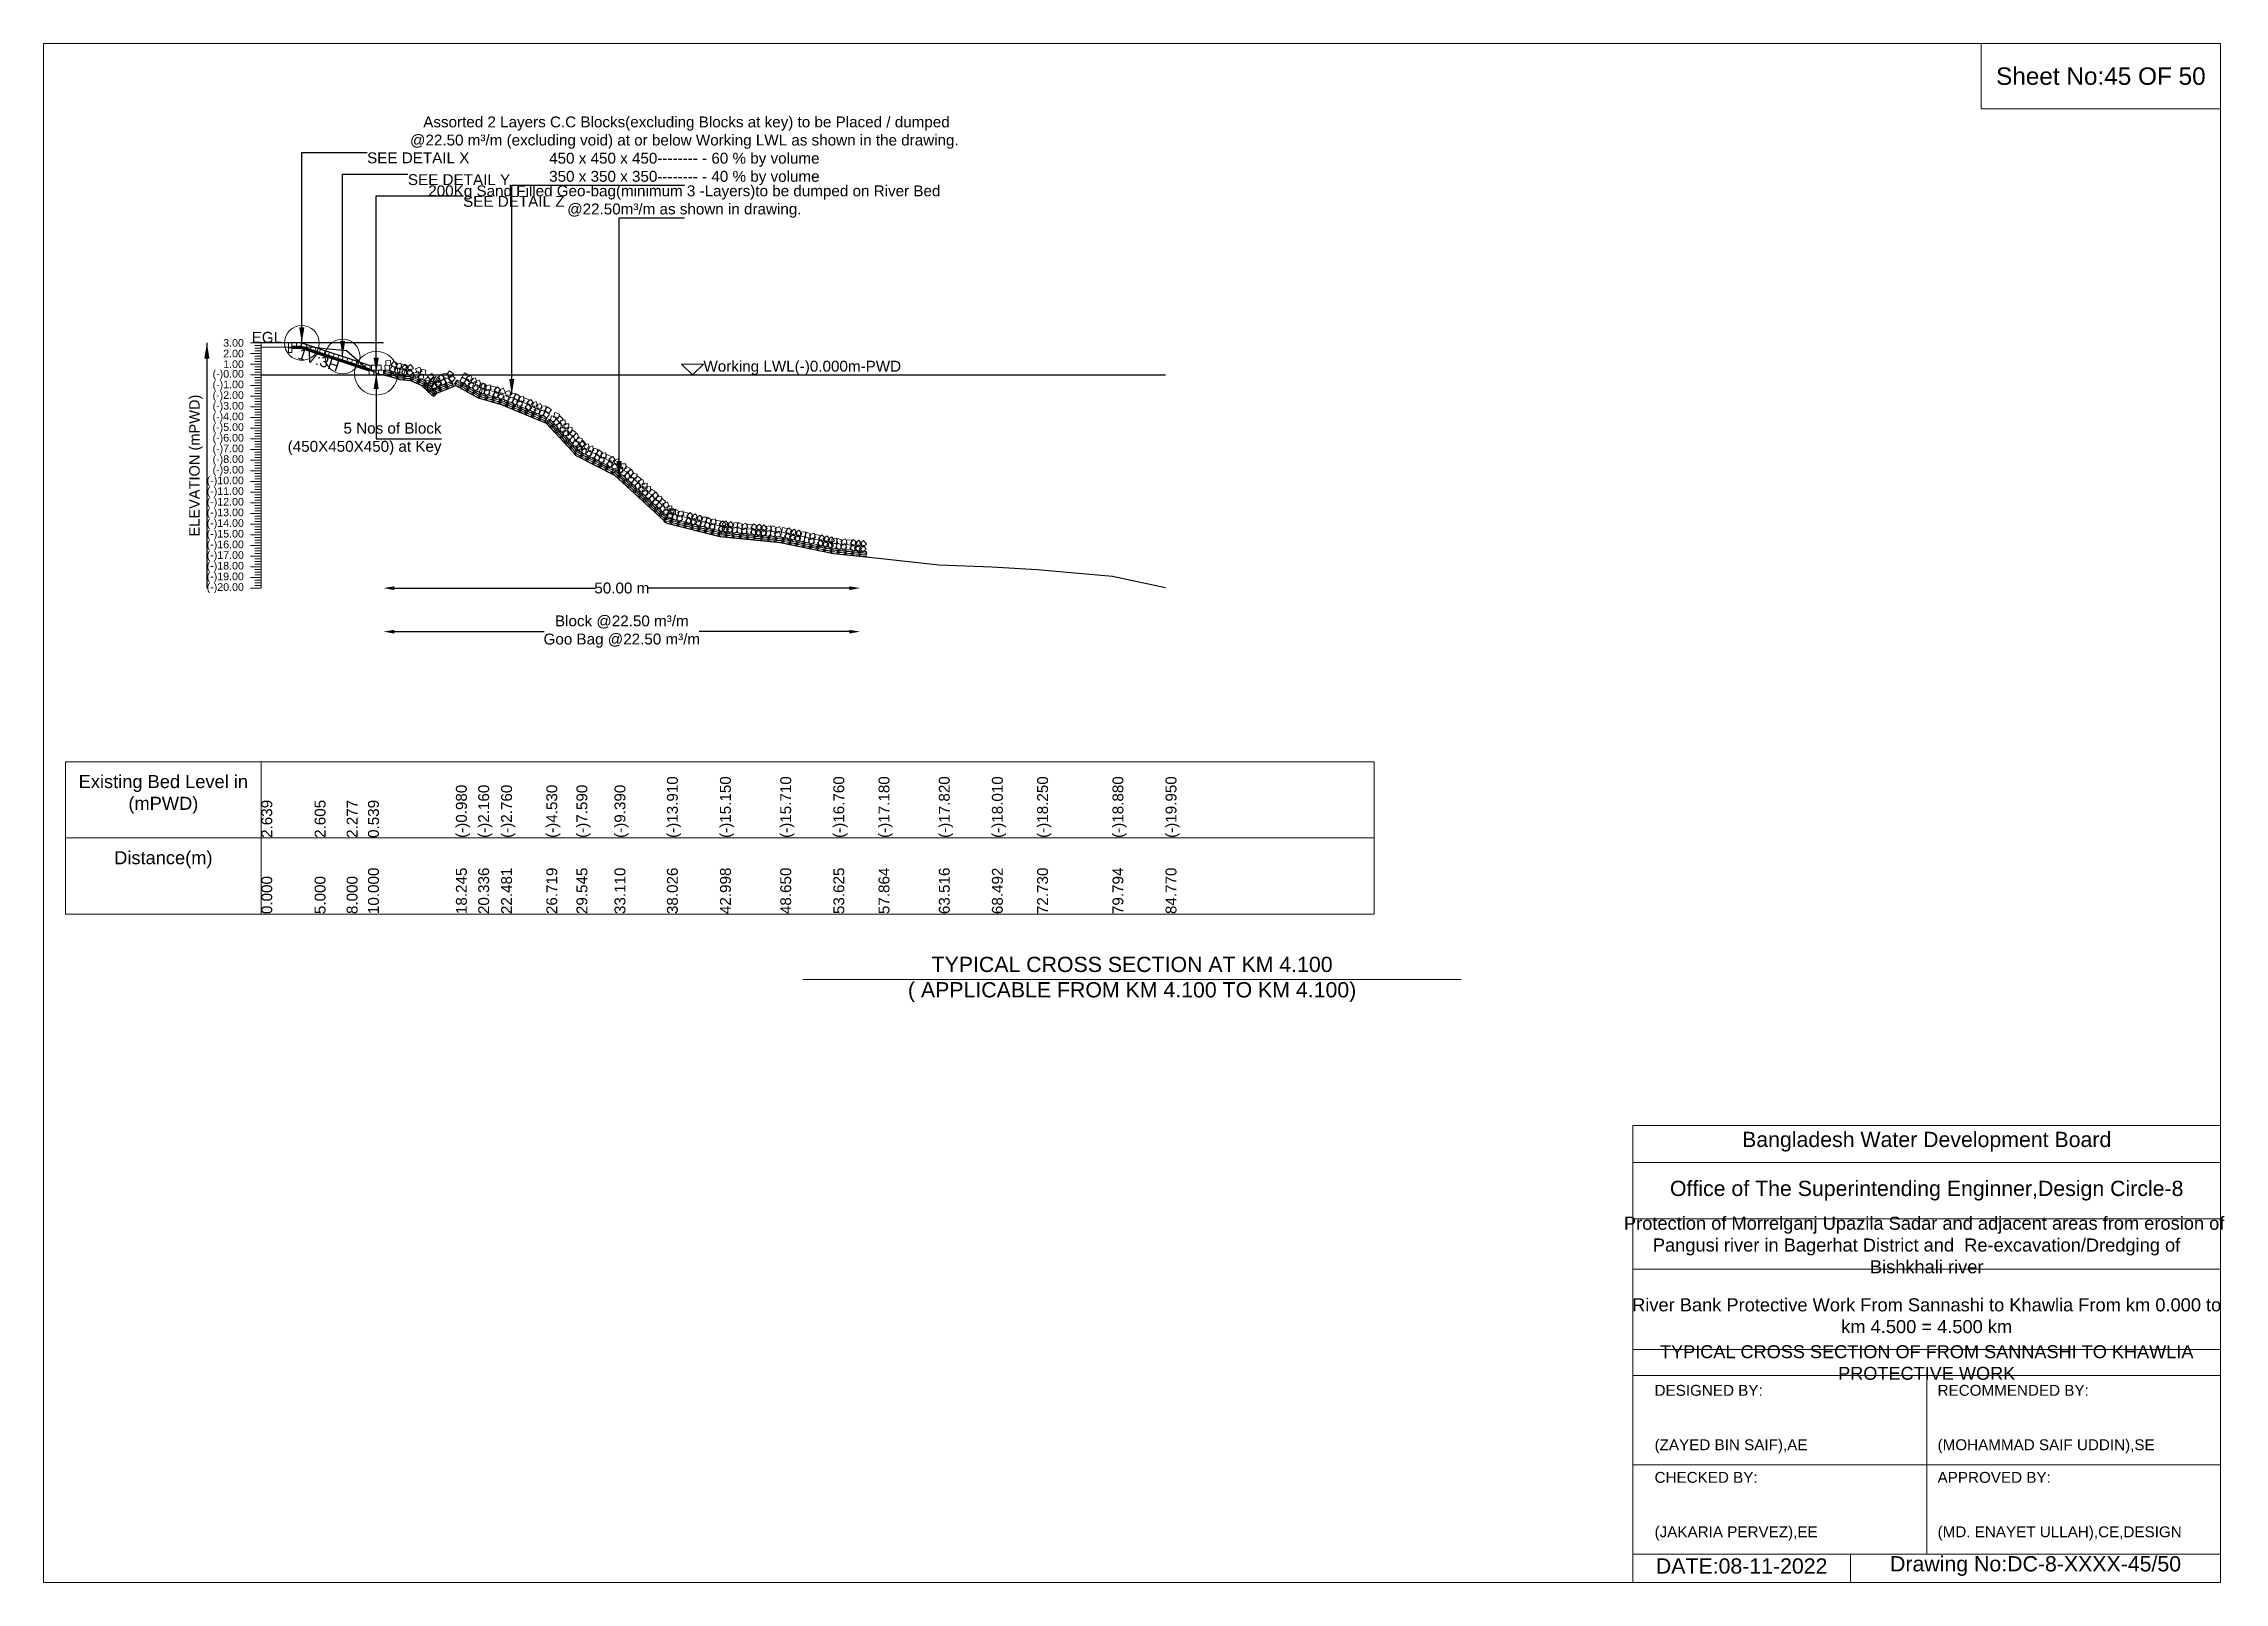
# Model space of a CAD drawing. Header units: inches. Extents: x 89000 to 845017, y -7071 to 0.
# Drawn here: x 760000 to 770017, y -7071 to 0 of the extents above; entities that cross this region are included whole.
import ezdxf

# ---------------------------------------------------------------- set-up
doc = ezdxf.new("R2010")
doc.units = ezdxf.units.IN
doc.header["$LTSCALE"] = 7
doc.header["$MEASUREMENT"] = 0
doc.header["$PDMODE"] = 3
for name, color, linetype, lineweight in [('Cross section Data Border', 7, 'Continuous', 9), ('Cross Section Labels', 7, 'Continuous', 9), ('Existing_Bed_Level for Xsection', 7, 'Continuous', 25), ('Long Section Labels', 7, 'Continuous', 9)]:
    doc.layers.add(name, color=color, linetype=linetype, lineweight=lineweight)
doc.styles.get("Standard").update_dxf_attribs({"font": 'arial.ttf'})
doc.dimstyles.new('Appron Lebeling Style', dxfattribs={"dimtxt": 50, "dimasz": 50, "dimexe": 0.18, "dimexo": 0.0625, "dimgap": 0.09, "dimtad": 0, "dimtih": 1, "dimtoh": 1, "dimdec": 4, "dimzin": 0, "dimdsep": 46, "dimtxsty": 'Standard', "dimcen": 0.09, "dimse1": 1, "dimse2": 1, "dimadec": 0, "dimazin": 0, "dimtfac": 1, "dimtdec": 4, "dimtofl": 0, "dimtmove": 0, "dimatfit": 3, "dimfxl": 1, "dimtolj": 1, "dimtzin": 0, "dimarcsym": 0})
doc.dimstyles.get("Standard").update_dxf_attribs({"dimtxt": 0.18, "dimasz": 0.18, "dimexe": 0.18, "dimexo": 0.0625, "dimgap": 0.09, "dimtad": 0, "dimtih": 1, "dimtoh": 1, "dimdec": 4, "dimzin": 0, "dimdsep": 46, "dimtxsty": 'Standard', "dimcen": 0.09, "dimadec": 0, "dimazin": 0, "dimtfac": 1, "dimtdec": 4, "dimtofl": 0, "dimtmove": 0, "dimatfit": 3, "dimfxl": 1, "dimtolj": 1, "dimtzin": 0, "dimarcsym": 0})

msp = doc.modelspace()

# ---------------------------------------------------------------- texts
at = {"layer": 'Cross section Data Border', "char_height": 60, "width": 800, "attachment_point": 5}
for s, insert in [('Existing Bed Level in (mPWD)', (760550, -3450)), ('Distance(m)', (760550, -3750))]:
    msp.add_mtext(s, dxfattribs=dict(at, insert=insert))
at = {"layer": 'Cross Section Labels'}
for s, insert, char_height, attachment_point in [('Sheet No:45 OF 50', (769450, -150), 80, 5), (' Assorted 2 Layers C.C Blocks(excluding Blocks at key) to be Placed / dumped^J@22.50 m³/m (excluding void) at or below Working LWL as shown in the drawing.^J450 x 450 x 450-------- - 60 % by volume^J350 x 350 x 350-------- - 40 % by volume', (762943.26328, -650), 50, 8), ('SEE DETAIL X', (761485.96868, -500), 50, 1), ('SEE DETAIL Y', (761673.39368, -600), 50, 1), ('200Kg Sand Filled Geo-bag(minimum 3 -Layers)to be dumped on River Bed^J@22.50m³/m as shown in drawing.', (762943.26328, -800), 50, 8), ('SEE DETAIL Z', (761926.96868, -700), 50, 1), ('EGL', (761095.3832, -1375.45), 50, 9), ('Working LWL(-)0.000m-PWD', (763030.81868, -1522.45), 50, 7), ('5 Nos of Block ^J(450X450X450) at Key', (761827.74368, -1816.45), 50, 6), ('TYPICAL CROSS SECTION AT KM 4.100^J( APPLICABLE FROM KM 4.100 TO KM 4.100)', (765000, -4300), 70, 5), ('Bangladesh Water Development Board', (768650, -5046), 70, 5), ('Office of The Superintending Enginner,Design Circle-8', (768650, -5271), 70, 5)]:
    msp.add_mtext(s, dxfattribs=dict(at, insert=insert, char_height=char_height, attachment_point=attachment_point))
at = {"layer": 'Cross Section Labels', "insert": (761271.9336, -1429.93024), "char_height": 50, "attachment_point": 2, "rotation": 341.565051177}
msp.add_mtext('1V:3H', dxfattribs=at)
at = {"layer": 'Cross Section Labels'}
for s, insert, char_height, width, attachment_point in [('Protection of Morrelganj Upazila Sadar and adjacent areas from erosion of  Pangusi river in Bagerhat District and  Re-excavation/Dredging of     Bishkhali river', (768650, -5521), 60, 2800, 5), ('River Bank Protective Work From Sannashi to Khawlia From km 0.000 to km 4.500 = 4.500 km', (768650, -5846), 60, 2700, 5), ('TYPICAL CROSS SECTION OF FROM SANNASHI TO KHAWLIA PROTECTIVE WORK', (768650, -6061), 59.5765532, 2800, 5), ('DESIGNED BY:^J^J^J(ZAYED BIN SAIF),AE', (767400, -6321), 50, 1400, 4), ('RECOMMENDED BY:^J^J^J(MOHAMMAD SAIF UDDIN),SE', (768700, -6321), 50, 1400, 4), ('CHECKED BY:^J^J^J(JAKARIA PERVEZ),EE', (767400, -6721), 50, 1400, 4), ('APPROVED BY:^J^J^J(MD. ENAYET ULLAH),CE,DESIGN', (768700, -6721), 50, 1400, 4), ('DATE:08-11-2022', (767800, -6996), 70, 1400, 5), ('Drawing No:DC-8-XXXX-45/50', (769150, -6996), 70, 2200, 5)]:
    msp.add_mtext(s, dxfattribs=dict(at, insert=insert, char_height=char_height, width=width, attachment_point=attachment_point))
at = {"layer": 'Long Section Labels', "char_height": 35, "attachment_point": 6}
for s, insert in [('3.00', (760920, -1375.45)), ('(-)0.00', (760920, -1522.45)), ('2.00', (760920, -1424.45)), ('1.00', (760920, -1473.45)), ('(-)1.00', (760920, -1571.45)), ('(-)2.00', (760920, -1620.45)), ('(-)3.00', (760920, -1669.45)), ('(-)4.00', (760920, -1718.45)), ('(-)5.00', (760920, -1767.45)), ('(-)6.00', (760920, -1816.45)), ('(-)7.00', (760920, -1865.45)), ('(-)8.00', (760920, -1914.45)), ('(-)10.00', (760920, -2012.45)), ('(-)9.00', (760920, -1963.45)), ('(-)11.00', (760920, -2061.45)), ('(-)12.00', (760920, -2110.45)), ('(-)13.00', (760920, -2159.45)), ('(-)14.00', (760920, -2208.45)), ('(-)15.00', (760920, -2257.45)), ('(-)16.00', (760920, -2306.45)), ('(-)17.00', (760920, -2355.45)), ('(-)18.00', (760920, -2404.45)), ('(-)19.00', (760920, -2453.45)), ('(-)20.00', (760920, -2502.45))]:
    msp.add_mtext(s, dxfattribs=dict(at, insert=insert))
at = {"layer": 'Long Section Labels', "rotation": 90}
for s, insert, char_height, attachment_point in [('ELEVATION (mPWD)', (760700, -1938.95), 48, 5), ('(-)13.910', (762863.25405, -3650), 50, 1), ('(-)15.150', (763106.89052, -3650), 50, 1), ('(-)15.710', (763383.85351, -3650), 50, 1), ('(-)16.760', (763627.64829, -3650), 50, 1), ('(-)17.180', (763835.32132, -3650), 50, 1), ('(-)17.820', (764112.26363, -3650), 50, 1), ('(-)18.010', (764356.08565, -3650), 50, 1), ('(-)18.250', (764563.75481, -3650), 50, 1), ('(-)18.880', (764909.92209, -3650), 50, 1), ('(-)19.950', (765153.74274, -3650), 50, 1), ('2.639', (761000, -3650), 50, 1), ('2.605', (761244.99231, -3650), 50, 1), ('2.277', (761392.01656, -3650), 50, 1), ('0.539', (761490.0207, -3650), 50, 1), ('(-)0.980', (761893.99157, -3650), 50, 1), ('(-)2.160', (761996.44234, -3650), 50, 1), ('(-)2.760', (762101.55906, -3650), 50, 1), ('(-)4.530', (762309.22871, -3650), 50, 1), ('(-)7.590', (762447.71018, -3650), 50, 1), ('(-)9.390', (762622.38845, -3650), 50, 1), ('10.000', (761490.0207, -4000), 50, 1), ('18.245', (761893.99157, -4000), 50, 1), ('20.336', (761996.44234, -4000), 50, 1), ('22.481', (762101.55906, -4000), 50, 1), ('26.719', (762309.22871, -4000), 50, 1), ('29.545', (762447.71018, -4000), 50, 1), ('33.110', (762622.38845, -4000), 50, 1), ('38.026', (762863.25405, -4000), 50, 1), ('42.998', (763106.89052, -4000), 50, 1), ('48.650', (763383.85351, -4000), 50, 1), ('53.625', (763627.64829, -4000), 50, 1), ('57.864', (763835.32132, -4000), 50, 1), ('63.516', (764112.26363, -4000), 50, 1), ('68.492', (764356.08565, -4000), 50, 1), ('72.730', (764563.75481, -4000), 50, 1), ('79.794', (764909.92209, -4000), 50, 1), ('84.770', (765153.74274, -4000), 50, 1), ('0.000', (761000, -4000), 50, 1), ('5.000', (761244.99231, -4000), 50, 1), ('8.000', (761392.01656, -4000), 50, 1)]:
    msp.add_mtext(s, dxfattribs=dict(at, insert=insert, char_height=char_height, attachment_point=attachment_point))

# ---------------------------------------------------------------- blocks, each defined once
blk = doc.blocks.new('*D345')
at = {"layer": 'Cross Section Labels', "color": 0, "lineweight": -2, "transparency": 16777216}
for p, q in [((761611, -2502), (762533, -2502)), ((763701, -2502), (762778, -2502))]:
    blk.add_line(p, q, dxfattribs=at)
at = {"layer": 'Cross Section Labels', "color": 0, "transparency": 16777216}
for points in [[(761611, -2494), (761611, -2511), (761561, -2502)], [(763701, -2494), (763701, -2511), (763751, -2502)]]:
    blk.add_solid(points, dxfattribs=at)
at = {"layer": 'Defpoints', "color": 0, "transparency": 16777216}
for p in [(761561, -1522), (763751, -2356), (763751, -2502)]:
    blk.add_point(p, dxfattribs=at)
at = {"layer": 'Cross Section Labels', "color": 0, "transparency": 16777216, "insert": (762656, -2502), "char_height": 50, "attachment_point": 5}
blk.add_mtext('\\A1;50.00 m', dxfattribs=at)
blk = doc.blocks.new('*D346')
at = {"layer": 'Cross Section Labels', "color": 0, "lineweight": -2, "transparency": 16777216}
for p, q in [((761611, -2702), (762300, -2702)), ((763701, -2702), (763011, -2702))]:
    blk.add_line(p, q, dxfattribs=at)
at = {"layer": 'Cross Section Labels', "color": 0, "transparency": 16777216}
for points in [[(761611, -2694), (761611, -2711), (761561, -2702)], [(763701, -2694), (763701, -2711), (763751, -2702)]]:
    blk.add_solid(points, dxfattribs=at)
at = {"layer": 'Defpoints', "color": 0, "transparency": 16777216}
for p in [(761561, -1522), (763751, -2356), (763751, -2702)]:
    blk.add_point(p, dxfattribs=at)
at = {"layer": 'Cross Section Labels', "color": 0, "transparency": 16777216, "insert": (762656, -2702), "char_height": 50, "attachment_point": 5}
blk.add_mtext('\\A1;Block @22.50 m³/m ^JGoo Bag @22.50 m³/m ', dxfattribs=at)

# ---------------------------------------------------------------- dimensions: what is measured, and where the dimension line sits
at = {"layer": 'Cross Section Labels'}
for base, text, picture, middle in [((763750.80172, -2502.45), '50.00 m', '*D345', (762655.8102, -2502.45)), ((763750.80172, -2702.45), 'Block @22.50 m³/m ^JGoo Bag @22.50 m³/m ', '*D346', (762655.8102, -2702.45))]:
    dim = msp.add_linear_dim(base=base, p1=(761560.81868, -1522.45), p2=(763750.80172, -2355.89427), text=text, dimstyle='Appron Lebeling Style', dxfattribs=at)
    dim.commit()
    dim.dimension.update_dxf_attribs({"geometry": picture, "text_midpoint": middle})

# ---------------------------------------------------------------- linework, layer by layer
at = {"layer": 'Cross section Data Border'}
msp.add_lwpolyline([(760100, -3300), (766111.90149, -3300), (766111.90149, -4000), (760100, -4000)], close=True, dxfattribs=at)
for points in [[(761000, -3300), (761000, -4000)], [(760100, -3650), (766111.90149, -3650)]]:
    msp.add_lwpolyline(points, dxfattribs=at)
at = {"layer": 'Cross Section Labels'}
for points in [[(760000, 0), (770000, 0), (770000, -7071), (760000, -7071)], [(768900, 0), (770000, 0), (770000, -300), (768900, -300)], [(762980.81868, -1522.45), (763030.81868, -1472.45), (762930.81868, -1472.45)]]:
    msp.add_lwpolyline(points, close=True, dxfattribs=at)
for points in [[(763488, -4300), (765000, -4300), (766512, -4300)], [(767300, -7071), (767300, -4971), (770000, -4971)], [(767300, -5141), (770000, -5141)], [(767300, -5401), (770000, -5401)], [(767300, -5631), (770000, -5631)], [(767300, -6001), (770000, -6001)], [(767300, -6121), (770000, -6121)], [(768650, -6121), (768650, -6941)], [(767300, -6531), (770000, -6531)], [(767300, -6941), (770000, -6941)], [(768300, -6941), (768300, -7071)]]:
    msp.add_lwpolyline(points, dxfattribs=at)
for centre, radius in [((761185.96868, -1375.45), 80), ((761373.39368, -1437.925), 80), ((761527.74368, -1515.1), 100)]:
    msp.add_circle(centre, radius, dxfattribs=at)
at = {"layer": 'Existing_Bed_Level for Xsection'}
for points in [[(761560.81868, -1375.45), (761000, -1375.45)], [(761000, -1393.139), (761244.99231, -1394.805), (761294.01242, -1401.175), (761392.01656, -1410.877), (761490.0207, -1496.039), (761539.00473, -1518.089), (761588.02484, -1527.889), (761637.00887, -1544.059), (761686.02898, -1547.979), (761735.01301, -1569.049), (761784.03312, -1616.089), (761893.99157, -1570.47), (761996.44234, -1628.29), (762101.55906, -1657.69), (762309.22871, -1744.42), (762447.71018, -1894.36), (762622.38845, -1982.56), (762863.25405, -2204.04), (763106.89052, -2264.8), (763383.85351, -2292.24), (763627.64829, -2343.69), (763835.32132, -2364.27), (764112.26363, -2395.63), (764356.08565, -2404.94), (764563.75481, -2416.7), (764909.92209, -2447.57), (765153.74274, -2500)], [(761505.69368, -1482.025), (761188.23175, -1376.20436), (761185.96868, -1375.45), (761183.5832, -1375.45), (761139.4832, -1375.45)], [(761139.4832, -1390.15), (761183.5832, -1390.15), (761505.69368, -1497.52016)], [(761139.4832, -1395.05), (761182.78804, -1395.05), (761498.83804, -1500.4)], [(761139.4832, -1399.95), (761181.99288, -1399.95), (761494.66868, -1504.17527)], [(761000, -1522.45), (765153.74274, -1522.45)]]:
    msp.add_lwpolyline(points, dxfattribs=at)
at = {"layer": 'Long Section Labels'}
for points in [[(761000, -1375.45), (760950, -1375.45)], [(761000, -1387.7), (760970, -1387.7)], [(761000, -1399.95), (760970, -1399.95)], [(761000, -2502.45), (761000, -2453.45), (761000, -2404.45), (761000, -2355.45), (761000, -2306.45), (761000, -2257.45), (761000, -2208.45), (761000, -2159.45), (761000, -2110.45), (761000, -2061.45), (761000, -2012.45), (761000, -1963.45), (761000, -1914.45), (761000, -1865.45), (761000, -1816.45), (761000, -1767.45), (761000, -1718.45), (761000, -1669.45), (761000, -1620.45), (761000, -1571.45), (761000, -1522.45), (761000, -1473.45), (761000, -1424.45), (761000, -1375.45)], [(761000, -1424.45), (760950, -1424.45)], [(761000, -1473.45), (760950, -1473.45)], [(761000, -1412.2), (760970, -1412.2)], [(761000, -1436.7), (760970, -1436.7)], [(761000, -1448.95), (760970, -1448.95)], [(761000, -1461.2), (760970, -1461.2)], [(761000, -1485.7), (760970, -1485.7)], [(761000, -1497.95), (760970, -1497.95)], [(761000, -1522.45), (760950, -1522.45)], [(761000, -1571.45), (760950, -1571.45)], [(761000, -1510.2), (760970, -1510.2)], [(761000, -1534.7), (760970, -1534.7)], [(761000, -1546.95), (760970, -1546.95)], [(761000, -1559.2), (760970, -1559.2)], [(761000, -1583.7), (760970, -1583.7)], [(761000, -1595.95), (760970, -1595.95)], [(761000, -1620.45), (760950, -1620.45)], [(761000, -1669.45), (760950, -1669.45)], [(761000, -1608.2), (760970, -1608.2)], [(761000, -1632.7), (760970, -1632.7)], [(761000, -1644.95), (760970, -1644.95)], [(761000, -1657.2), (760970, -1657.2)], [(761000, -1681.7), (760970, -1681.7)], [(761000, -1693.95), (760970, -1693.95)], [(761000, -1718.45), (760950, -1718.45)], [(761000, -1767.45), (760950, -1767.45)], [(761000, -1706.2), (760970, -1706.2)], [(761000, -1730.7), (760970, -1730.7)], [(761000, -1742.95), (760970, -1742.95)], [(761000, -1755.2), (760970, -1755.2)], [(761000, -1779.7), (760970, -1779.7)], [(761000, -1791.95), (760970, -1791.95)], [(761000, -1816.45), (760950, -1816.45)], [(761000, -1865.45), (760950, -1865.45)], [(761000, -1804.2), (760970, -1804.2)], [(761000, -1828.7), (760970, -1828.7)], [(761000, -1840.95), (760970, -1840.95)], [(761000, -1853.2), (760970, -1853.2)], [(761000, -1877.7), (760970, -1877.7)], [(761000, -1889.95), (760970, -1889.95)], [(761000, -1902.2), (760970, -1902.2)], [(761000, -1914.45), (760950, -1914.45)], [(761000, -1963.45), (760950, -1963.45)], [(761000, -1926.7), (760970, -1926.7)], [(761000, -1938.95), (760970, -1938.95)], [(761000, -1951.2), (760970, -1951.2)], [(761000, -1975.7), (760970, -1975.7)], [(761000, -1987.95), (760970, -1987.95)], [(761000, -2000.2), (760970, -2000.2)], [(761000, -2012.45), (760950, -2012.45)], [(761000, -2061.45), (760950, -2061.45)], [(761000, -2024.7), (760970, -2024.7)], [(761000, -2036.95), (760970, -2036.95)], [(761000, -2049.2), (760970, -2049.2)], [(761000, -2073.7), (760970, -2073.7)], [(761000, -2085.95), (760970, -2085.95)], [(761000, -2098.2), (760970, -2098.2)], [(761000, -2110.45), (760950, -2110.45)], [(761000, -2159.45), (760950, -2159.45)], [(761000, -2122.7), (760970, -2122.7)], [(761000, -2134.95), (760970, -2134.95)], [(761000, -2147.2), (760970, -2147.2)], [(761000, -2171.7), (760970, -2171.7)], [(761000, -2183.95), (760970, -2183.95)], [(761000, -2196.2), (760970, -2196.2)], [(761000, -2208.45), (760950, -2208.45)], [(761000, -2257.45), (760950, -2257.45)], [(761000, -2220.7), (760970, -2220.7)], [(761000, -2232.95), (760970, -2232.95)], [(761000, -2245.2), (760970, -2245.2)], [(761000, -2269.7), (760970, -2269.7)], [(761000, -2281.95), (760970, -2281.95)], [(761000, -2294.2), (760970, -2294.2)], [(761000, -2306.45), (760950, -2306.45)], [(761000, -2355.45), (760950, -2355.45)], [(761000, -2318.7), (760970, -2318.7)], [(761000, -2330.95), (760970, -2330.95)], [(761000, -2343.2), (760970, -2343.2)], [(761000, -2367.7), (760970, -2367.7)], [(761000, -2379.95), (760970, -2379.95)], [(761000, -2392.2), (760970, -2392.2)], [(761000, -2404.45), (760950, -2404.45)], [(761000, -2453.45), (760950, -2453.45)], [(761000, -2502.45), (760950, -2502.45)], [(761000, -2416.7), (760970, -2416.7)], [(761000, -2428.95), (760970, -2428.95)], [(761000, -2441.2), (760970, -2441.2)], [(761000, -2465.7), (760970, -2465.7)], [(761000, -2477.95), (760970, -2477.95)], [(761000, -2490.2), (760970, -2490.2)]]:
    msp.add_lwpolyline(points, dxfattribs=at)
for points in [[(761139.4832, -1375.45), (761124.7832, -1375.45), (761124.7832, -1397.5), (761139.4832, -1397.5)], [(761139.4832, -1397.5), (761124.7832, -1397.5), (761124.7832, -1419.55), (761139.4832, -1419.55)], [(761161.5332, -1375.45), (761139.4832, -1375.45), (761139.4832, -1390.15), (761161.5332, -1390.15)], [(761183.5832, -1375.45), (761161.5332, -1375.45), (761161.5332, -1390.15), (761183.5832, -1390.15)], [(761209.15021, -1383.17718), (761188.23175, -1376.20436), (761183.5832, -1390.15), (761204.50166, -1397.12282)], [(761230.06868, -1390.15), (761209.15021, -1383.17718), (761204.50166, -1397.12282), (761225.42013, -1404.09564)], [(761250.98715, -1397.12282), (761230.06868, -1390.15), (761225.42013, -1404.09564), (761246.3386, -1411.06847)], [(761271.90561, -1404.09564), (761250.98715, -1397.12282), (761246.3386, -1411.06847), (761267.25706, -1418.04129)], [(761292.82408, -1411.06847), (761271.90561, -1404.09564), (761267.25706, -1418.04129), (761288.17553, -1425.01411)], [(761313.74255, -1418.04129), (761292.82408, -1411.06847), (761288.17553, -1425.01411), (761309.094, -1431.98693)], [(761334.66101, -1425.01411), (761313.74255, -1418.04129), (761309.094, -1431.98693), (761330.01247, -1438.95976)], [(761355.57948, -1431.98693), (761334.66101, -1425.01411), (761330.01247, -1438.95976), (761350.93093, -1445.93258)], [(761376.49795, -1438.95976), (761355.57948, -1431.98693), (761350.93093, -1445.93258), (761371.8494, -1452.9054)], [(761397.41641, -1445.93258), (761376.49795, -1438.95976), (761371.8494, -1452.9054), (761392.76787, -1459.87822)], [(761418.33488, -1452.9054), (761397.41641, -1445.93258), (761392.76787, -1459.87822), (761413.68633, -1466.85104)], [(761439.25335, -1459.87822), (761418.33488, -1452.9054), (761413.68633, -1466.85104), (761434.6048, -1473.82387)], [(761460.17181, -1466.85104), (761439.25335, -1459.87822), (761434.6048, -1473.82387), (761455.52327, -1480.79669)], [(761481.09028, -1473.82387), (761460.17181, -1466.85104), (761455.52327, -1480.79669), (761476.44173, -1487.76951)], [(761502.00875, -1480.79669), (761481.09028, -1473.82387), (761476.44173, -1487.76951), (761497.3602, -1494.74233)], [(761516.71868, -1500.4), (761494.66868, -1500.4), (761494.66868, -1522.45), (761516.71868, -1522.45)], [(761527.74368, -1478.35), (761505.69368, -1478.35), (761505.69368, -1500.4), (761527.74368, -1500.4)], [(761538.76868, -1500.4), (761516.71868, -1500.4), (761516.71868, -1522.45), (761538.76868, -1522.45)], [(761549.79368, -1478.35), (761527.74368, -1478.35), (761527.74368, -1500.4), (761549.79368, -1500.4)], [(761560.81868, -1500.4), (761538.76868, -1500.4), (761538.76868, -1522.45), (761560.81868, -1522.45)], [(761588.9794, -1477.58058), (761566.97551, -1479.00585), (761568.40078, -1501.00974), (761590.40467, -1499.58446)], [(761593.30205, -1455.95843), (761571.29816, -1457.3837), (761572.72344, -1479.38759), (761594.72732, -1477.96232)], [(761619.64292, -1492.19302), (761601.20913, -1480.09352), (761589.10963, -1498.52731), (761607.54341, -1510.62681)], [(761626.55492, -1471.25438), (761608.12113, -1459.15488), (761596.02163, -1477.58867), (761614.45542, -1489.68817)], [(761633.87574, -1489.24092), (761612.28366, -1493.71134), (761616.75408, -1515.30342), (761638.34616, -1510.833)], [(761640.78775, -1468.30228), (761619.19567, -1472.7727), (761623.66609, -1494.36478), (761645.25817, -1489.89436)], [(761660.17888, -1502.17086), (761639.24024, -1495.25885), (761632.32823, -1516.19749), (761653.26687, -1523.1095)], [(761667.09088, -1481.23222), (761646.15224, -1474.32021), (761639.24024, -1495.25885), (761660.17888, -1502.17086)], [(761675.04544, -1506.91335), (761656.88168, -1494.41212), (761644.38046, -1512.57587), (761662.54421, -1525.0771)], [(761676.8031, -1484.93351), (761658.63935, -1472.43229), (761646.13812, -1490.59604), (761664.30187, -1503.09727)], [(761682.94183, -1495.96068), (761666.15119, -1510.25323), (761680.44374, -1527.04387), (761697.23438, -1512.75132)], [(761684.69949, -1473.98085), (761667.90885, -1488.2734), (761682.2014, -1505.06404), (761698.99204, -1490.77149)], [(761736.91185, -1506.65023), (761728.74166, -1486.16974), (761708.26117, -1494.33994), (761716.43136, -1514.82043)], [(761755.33716, -1499.88178), (761733.51607, -1496.71282), (761730.34711, -1518.53391), (761752.1682, -1521.70287)], [(761728.19909, -1526.90586), (761720.0289, -1506.42537), (761699.54841, -1514.59556), (761707.7186, -1535.07605)], [(761746.6244, -1520.1374), (761724.80331, -1516.96844), (761721.63435, -1538.78954), (761743.45544, -1541.9585)], [(761779.12697, -1550.66534), (761767.71455, -1531.79846), (761748.84767, -1543.21088), (761760.26009, -1562.07776)], [(761777.65778, -1551.49146), (761755.79309, -1548.63879), (761752.94041, -1570.50348), (761774.8051, -1573.35615)], [(761786.10744, -1571.85824), (761764.24275, -1569.00557), (761761.39008, -1590.87026), (761783.25477, -1593.72293)], [(761794.39403, -1534.75562), (761782.98161, -1515.88874), (761764.11473, -1527.30116), (761775.52715, -1546.16804)], [(761793.24115, -1554.14069), (761771.83255, -1548.86106), (761766.55293, -1570.26966), (761787.96152, -1575.54929)], [(761779.69679, -1538.14394), (761771.26201, -1558.51689), (761791.63495, -1566.95167), (761800.06974, -1546.57872)], [(761788.14646, -1558.51072), (761779.71167, -1578.88366), (761800.08462, -1587.31845), (761808.5194, -1566.9455)], [(761811.39515, -1577.15091), (761795.48543, -1561.88385), (761780.21837, -1577.79357), (761796.12809, -1593.06063)], [(761808.50822, -1538.23097), (761787.09962, -1532.95134), (761781.81999, -1554.35994), (761803.22859, -1559.63957)], [(761820.43176, -1538.11759), (761800.0521, -1529.69903), (761791.63354, -1550.07869), (761812.0132, -1558.49725)], [(761826.66222, -1561.24119), (761810.7525, -1545.97413), (761795.48543, -1561.88385), (761811.39515, -1577.15091)], [(761828.88142, -1558.48437), (761808.50177, -1550.06581), (761800.08321, -1570.44547), (761820.46287, -1578.86403)], [(761828.42273, -1520.18861), (761810.93956, -1533.62517), (761824.37613, -1551.10834), (761841.8593, -1537.67178)], [(761836.8724, -1540.55539), (761819.38923, -1553.99195), (761832.82579, -1571.47512), (761850.30896, -1558.03855)], [(761856.25334, -1514.82563), (761834.39303, -1517.71168), (761837.27908, -1539.57199), (761859.13939, -1536.68594)], [(761864.703, -1535.19241), (761842.84269, -1538.07846), (761845.72875, -1559.93877), (761867.58906, -1557.05272)], [(761865.09839, -1503.29076), (761851.6746, -1520.78374), (761869.16758, -1534.20753), (761882.59137, -1516.71455)], [(761873.54806, -1523.65754), (761860.12427, -1541.15052), (761877.61725, -1554.57431), (761891.04104, -1537.08133)], [(761941.57144, -1543.30821), (761922.36855, -1532.4707), (761911.53104, -1551.67359), (761930.73393, -1562.5111)], [(761952.40895, -1524.10532), (761933.20606, -1513.26781), (761922.36855, -1532.4707), (761941.57144, -1543.30821)], [(761960.85567, -1562.20715), (761949.63287, -1543.22687), (761930.65259, -1554.44967), (761941.87539, -1573.42995)], [(761971.69318, -1543.00426), (761960.47038, -1524.02398), (761941.4901, -1535.24678), (761952.7129, -1554.22706)], [(761972.6257, -1555.59048), (761951.38158, -1561.49724), (761957.28834, -1582.74136), (761978.53246, -1576.8346)], [(761983.46321, -1536.38759), (761962.21909, -1542.29435), (761968.12585, -1563.53847), (761989.36997, -1557.63171)], [(761997.74145, -1587.66129), (761991.81778, -1566.42188), (761970.57836, -1572.34556), (761976.50204, -1593.58497)], [(762008.57896, -1568.4584), (762002.65528, -1547.21899), (761981.41587, -1553.14267), (761987.33955, -1574.38208)], [(762016.78704, -1582.91056), (761995.43242, -1577.41669), (761989.93855, -1598.77131), (762011.29317, -1604.26518)], [(762030.5608, -1592.34321), (762011.58874, -1581.10652), (762000.35205, -1600.07859), (762019.32411, -1611.31528)], [(762027.62455, -1563.70767), (762006.26993, -1558.2138), (762000.77606, -1579.56842), (762022.13068, -1585.06229)], [(762036.50002, -1571.10814), (762017.52795, -1559.87145), (762006.29126, -1578.84352), (762025.26333, -1590.08021)], [(762044.64238, -1588.738), (762023.27938, -1594.19923), (762028.74061, -1615.56223), (762050.10361, -1610.101)], [(762050.58159, -1567.50293), (762029.2186, -1572.96416), (762034.67983, -1594.32716), (762056.04282, -1588.86593)], [(762071.51371, -1600.44141), (762050.27864, -1594.50219), (762044.33942, -1615.73726), (762065.57449, -1621.67648)], [(762077.45293, -1579.20634), (762056.21786, -1573.26712), (762050.27864, -1594.50219), (762071.51371, -1600.44141)], [(762094.75251, -1614.18949), (762079.32257, -1598.43768), (762063.57076, -1613.86761), (762079.0007, -1629.61942)], [(762100.69173, -1592.95442), (762085.26179, -1577.20261), (762069.50998, -1592.63254), (762084.93991, -1608.38435)], [(762110.54156, -1583.71891), (762091.32213, -1594.52706), (762102.13028, -1613.74649), (762121.34971, -1602.93834)], [(762148.26387, -1614.26342), (762139.87702, -1593.87069), (762119.4843, -1602.25754), (762127.87114, -1622.65027)], [(762104.60234, -1604.95398), (762085.38292, -1615.76213), (762096.19107, -1634.98156), (762115.41049, -1624.17341)], [(762139.76632, -1634.61027), (762131.37948, -1614.21754), (762110.98675, -1622.60439), (762119.37359, -1642.99711)], [(762158.11885, -1627.64687), (762136.26539, -1624.70941), (762133.32792, -1646.56287), (762155.18139, -1649.50034)], [(762166.61639, -1607.30003), (762144.76293, -1604.36256), (762141.82547, -1626.21603), (762163.67893, -1629.15349)], [(762181.53482, -1643.61549), (762164.0833, -1630.13783), (762150.60565, -1647.58935), (762168.05717, -1661.067)], [(762190.03236, -1623.26864), (762172.58085, -1609.79099), (762159.10319, -1627.2425), (762176.55471, -1640.72015)], [(762195.95213, -1641.76367), (762174.08079, -1644.56491), (762176.88203, -1666.43625), (762198.75337, -1663.63501)], [(762204.44968, -1621.41683), (762182.57834, -1624.21806), (762185.37958, -1646.0894), (762207.25092, -1643.28817)], [(762221.18613, -1656.67286), (762200.83928, -1648.17531), (762192.34173, -1668.52216), (762212.68858, -1677.0197)], [(762229.68367, -1636.32601), (762209.33682, -1627.82846), (762200.83928, -1648.17531), (762221.18613, -1656.67286)], [(762242.56433, -1673.166), (762229.18172, -1655.6415), (762211.65722, -1669.02411), (762225.03983, -1686.54861)], [(762251.06188, -1652.81915), (762237.67927, -1635.29465), (762220.15477, -1648.67726), (762233.53738, -1666.20176)], [(762253.47203, -1665.2076), (762233.07263, -1673.5782), (762241.44323, -1693.9776), (762261.84263, -1685.607)], [(762261.96957, -1644.86075), (762241.57017, -1653.23135), (762249.94077, -1673.63075), (762270.34017, -1665.26015)], [(762282.19426, -1694.09309), (762273.80742, -1673.70036), (762253.41469, -1682.0872), (762261.80153, -1702.47993)], [(762290.6918, -1673.74624), (762282.30496, -1653.35351), (762261.91223, -1661.74035), (762270.29908, -1682.13308)], [(762300.54678, -1687.12969), (762278.69332, -1684.19223), (762275.75586, -1706.04569), (762297.60932, -1708.98315)], [(762309.04433, -1666.78284), (762287.19087, -1663.84538), (762284.2534, -1685.69884), (762306.10687, -1688.6363)], [(762323.96275, -1703.0983), (762306.51124, -1689.62065), (762293.03359, -1707.07217), (762310.4851, -1720.54982)], [(762332.4603, -1682.75145), (762315.00878, -1669.2738), (762301.53113, -1686.72532), (762318.98265, -1700.20297)], [(762369.90862, -1702.34596), (762348.85722, -1695.7854), (762342.29665, -1716.8368), (762363.34806, -1723.39736)], [(762353.71026, -1717.30643), (762332.65886, -1710.74587), (762326.09829, -1731.79727), (762347.1497, -1738.35783)], [(762370.44416, -1741.36915), (762355.48369, -1725.17079), (762339.28533, -1740.13126), (762354.2458, -1756.32962)], [(762386.64252, -1726.40868), (762371.68205, -1710.21032), (762355.48369, -1725.17079), (762370.44416, -1741.36915)], [(762383.01289, -1765.2664), (762378.14305, -1743.76089), (762356.63754, -1748.63073), (762361.50738, -1770.13625)], [(762399.21125, -1750.30593), (762394.34141, -1728.80042), (762372.83589, -1733.67026), (762377.70574, -1755.17578)], [(762396.24386, -1762.57284), (762374.2116, -1761.68875), (762373.3275, -1783.72102), (762395.35977, -1784.60511)], [(762410.32936, -1800.79504), (762411.19591, -1778.76208), (762389.16294, -1777.89553), (762388.2964, -1799.9285)], [(762412.44222, -1747.61237), (762390.40996, -1746.72828), (762389.52586, -1768.76055), (762411.55813, -1769.64464)], [(762429.91469, -1802.1062), (762411.26918, -1790.33558), (762399.49856, -1808.98109), (762418.14407, -1820.75171)], [(762426.52772, -1785.83458), (762427.39427, -1763.80161), (762405.3613, -1762.93506), (762404.49475, -1784.96803)], [(762446.11305, -1787.14573), (762427.46754, -1775.37511), (762415.69692, -1794.02062), (762434.34243, -1805.79124)], [(762460.75289, -1811.41463), (762450.49854, -1791.8941), (762430.97802, -1802.14845), (762441.23236, -1821.66897)], [(762444.55453, -1826.3751), (762434.30018, -1806.85457), (762414.77966, -1817.10892), (762425.034, -1836.62944)], [(762458.43354, -1830.69495), (762437.38214, -1824.13438), (762430.82158, -1845.18579), (762451.87298, -1851.74635)], [(762475.16744, -1854.75767), (762460.20697, -1838.55931), (762444.00861, -1853.51978), (762458.96908, -1869.71814)], [(762474.6319, -1815.73448), (762453.5805, -1809.17392), (762447.01994, -1830.22532), (762468.07134, -1836.78588)], [(762479.70912, -1865.64071), (762467.62125, -1847.19929), (762449.17983, -1859.28716), (762461.2677, -1877.72858)], [(762489.64771, -1845.95754), (762477.55983, -1827.51612), (762459.11842, -1839.604), (762471.20629, -1858.04541)], [(762491.3658, -1839.7972), (762476.40533, -1823.59884), (762460.20697, -1838.55931), (762475.16744, -1854.75767)], [(762491.16082, -1858.48722), (762470.21234, -1865.36934), (762477.09446, -1886.31782), (762498.04294, -1879.4357)], [(762501.09941, -1838.80406), (762480.15093, -1845.68617), (762487.03304, -1866.63466), (762507.98153, -1859.75254)], [(762517.7317, -1889.36321), (762510.8329, -1868.42021), (762489.88991, -1875.31901), (762496.7887, -1896.262)], [(762527.67029, -1869.68004), (762520.77149, -1848.73705), (762499.82849, -1855.63584), (762506.72729, -1876.57884)], [(762536.53742, -1883.73747), (762514.95175, -1879.23624), (762510.45052, -1900.82192), (762532.03619, -1905.32315)], [(762546.47601, -1864.05431), (762524.89033, -1859.55308), (762520.3891, -1881.13875), (762541.97478, -1885.63998)], [(762558.74456, -1901.34847), (762542.30732, -1886.65086), (762527.60971, -1903.08809), (762544.04694, -1917.78571)], [(762568.68315, -1881.66531), (762552.24591, -1866.96769), (762537.5483, -1883.40493), (762553.98553, -1898.10254)], [(762573.25771, -1900.53813), (762551.24156, -1901.75946), (762552.46289, -1923.77561), (762574.47904, -1922.55428)], [(762583.1963, -1880.85496), (762561.18015, -1882.07629), (762562.40148, -1904.09244), (762584.41763, -1902.87111)], [(762607.29293, -1897.54), (762587.60976, -1887.60141), (762577.67118, -1907.28458), (762597.35434, -1917.22317)], [(762627.42986, -1915.52765), (762615.34199, -1897.08623), (762596.90057, -1909.17411), (762608.98844, -1927.61552)], [(762597.35434, -1917.22317), (762577.67118, -1907.28458), (762567.73259, -1926.96774), (762587.41575, -1936.90633)], [(762617.49127, -1935.21082), (762605.4034, -1916.7694), (762586.96199, -1928.85727), (762599.04986, -1947.29869)], [(762628.94298, -1928.05733), (762607.99449, -1934.93945), (762614.87661, -1955.88793), (762635.8251, -1949.00581)], [(762638.88157, -1908.37416), (762617.93308, -1915.25628), (762624.8152, -1936.20476), (762645.76368, -1929.32265)], [(762660.69744, -1968.8511), (762659.76495, -1946.82082), (762637.73468, -1947.75331), (762638.66717, -1969.78359)], [(762680.32446, -1968.56127), (762660.78146, -1958.34983), (762650.57002, -1977.89284), (762670.11303, -1988.10428)], [(762675.62229, -1952.61991), (762674.6898, -1930.58964), (762652.65953, -1931.52213), (762653.59202, -1953.5524)], [(762695.24931, -1952.33009), (762675.70631, -1942.11865), (762665.49487, -1961.66165), (762685.03788, -1971.87309)], [(762696.89401, -1991.55593), (762685.08246, -1972.93633), (762666.46285, -1984.74788), (762678.2744, -2003.36748)], [(762711.81886, -1975.32475), (762700.00731, -1956.70514), (762681.3877, -1968.51669), (762693.19925, -1987.1363)], [(762711.07899, -1994.72997), (762689.56283, -1989.90738), (762684.74024, -2011.42354), (762706.2564, -2016.24613)], [(762729.71882, -2017.34844), (762713.48763, -2002.42359), (762698.56278, -2018.65477), (762714.79397, -2033.57962)], [(762726.00384, -1978.49879), (762704.48768, -1973.67619), (762699.66509, -1995.19235), (762721.18125, -2000.01495)], [(762744.64366, -2001.11725), (762728.41248, -1986.1924), (762713.48763, -2002.42359), (762729.71882, -2017.34844)], [(762759.1187, -2023.91034), (762752.51191, -2002.8734), (762731.47497, -2009.4802), (762738.08176, -2030.51713)], [(762744.19385, -2040.14153), (762737.58706, -2019.10459), (762716.55012, -2025.71138), (762723.15691, -2046.74832)], [(762757.1612, -2036.37833), (762735.13019, -2037.29327), (762736.04514, -2059.32428), (762758.07615, -2058.40934)], [(762772.08605, -2020.14714), (762750.05504, -2021.06209), (762750.96999, -2043.0931), (762773.001, -2042.17815)], [(762774.31573, -2073.32505), (762773.38324, -2051.29477), (762751.35297, -2052.22726), (762752.28546, -2074.25754)], [(762793.94276, -2073.03522), (762774.39975, -2062.82378), (762764.18832, -2082.36679), (762783.73132, -2092.57822)], [(762789.24058, -2057.09386), (762788.30809, -2035.06359), (762766.27782, -2035.99608), (762767.21031, -2058.02635)], [(762808.86761, -2056.80403), (762789.3246, -2046.5926), (762779.11317, -2066.1356), (762798.65617, -2076.34704)], [(762810.5123, -2096.02988), (762798.70075, -2077.41027), (762780.08114, -2089.22182), (762791.89269, -2107.84143)], [(762825.43715, -2079.7987), (762813.6256, -2061.17909), (762795.00599, -2072.99064), (762806.81754, -2091.61025)], [(762824.69728, -2099.20392), (762803.18112, -2094.38133), (762798.35853, -2115.89749), (762819.87469, -2120.72008)], [(762839.62213, -2082.97273), (762818.10597, -2078.15014), (762813.28338, -2099.6663), (762834.79954, -2104.48889)], [(762858.26196, -2105.5912), (762842.03077, -2090.66635), (762827.10592, -2106.89753), (762843.33711, -2121.82238)], [(762843.33711, -2121.82238), (762827.10592, -2106.89753), (762812.18107, -2123.12872), (762828.41226, -2138.05357)], [(762857.81214, -2144.61548), (762851.20535, -2123.57854), (762830.16841, -2130.18533), (762836.7752, -2151.22227)], [(762872.73699, -2128.38429), (762866.1302, -2107.34735), (762845.09326, -2113.95414), (762851.70005, -2134.99108)], [(762870.77949, -2140.85227), (762848.74848, -2141.76722), (762849.66343, -2163.79823), (762871.69444, -2162.88328)], [(762885.70434, -2124.62109), (762863.67333, -2125.53603), (762864.58828, -2147.56704), (762886.61929, -2146.6521)], [(762887.93403, -2177.79899), (762887.00154, -2155.76872), (762864.97126, -2156.70121), (762865.90376, -2178.73148)], [(762889.45799, -2159.53889), (762867.4114, -2159.92689), (762867.79941, -2181.97348), (762889.84599, -2181.58547)], [(762894.79358, -2138.14417), (762872.74699, -2138.53217), (762873.13499, -2160.57876), (762895.18158, -2160.19075)], [(762902.85888, -2161.56781), (762901.92639, -2139.53753), (762879.89611, -2140.47002), (762880.8286, -2162.5003)], [(762915.01223, -2171.79796), (762895.72962, -2161.10295), (762885.03461, -2180.38557), (762904.31722, -2191.08058)], [(762920.34782, -2150.40324), (762901.0652, -2139.70823), (762890.37019, -2158.99085), (762909.65281, -2169.68586)], [(762928.98608, -2167.79549), (762907.78628, -2173.85941), (762913.8502, -2195.05921), (762935.04999, -2188.99529)], [(762934.32167, -2146.40078), (762913.12187, -2152.46469), (762919.18578, -2173.66449), (762940.38558, -2167.60057)], [(762956.17801, -2178.73337), (762934.78329, -2173.39778), (762929.44771, -2194.7925), (762950.84243, -2200.12809)], [(762961.5136, -2157.33865), (762940.11888, -2152.00306), (762934.78329, -2173.39778), (762956.17801, -2178.73337)], [(762979.79676, -2191.81795), (762963.92701, -2176.50934), (762948.6184, -2192.37909), (762964.48815, -2207.6877)], [(762985.13234, -2170.42323), (762969.2626, -2155.11462), (762953.95398, -2170.98437), (762969.82373, -2186.29298)], [(762989.38115, -2182.30726), (762970.47545, -2193.65526), (762981.82345, -2212.56096), (763000.72915, -2201.21296)], [(762994.71673, -2160.91254), (762975.81103, -2172.26054), (762987.15903, -2191.16624), (763006.06473, -2179.81824)], [(763022.12687, -2206.5365), (763010.76382, -2187.63984), (762991.86716, -2199.00289), (763003.23021, -2217.89954)], [(763027.46245, -2185.14178), (763016.09941, -2166.24512), (762997.20275, -2177.60817), (763008.5658, -2196.50483)], [(763039.22103, -2196.88798), (763017.17444, -2197.27599), (763017.56245, -2219.32257), (763039.60903, -2218.93457)], [(763044.55661, -2175.49326), (763022.51003, -2175.88127), (763022.89803, -2197.92785), (763044.94462, -2197.53985)], [(763064.77527, -2209.14706), (763045.49265, -2198.45205), (763034.79764, -2217.73467), (763054.08026, -2228.42968)], [(763070.11085, -2187.75234), (763050.82824, -2177.05733), (763040.13323, -2196.33995), (763059.41585, -2207.03496)], [(763084.0847, -2183.74987), (763062.88491, -2189.81379), (763068.94882, -2211.01359), (763090.14862, -2204.94967)], [(763111.27663, -2194.68775), (763089.88191, -2189.35216), (763084.54633, -2210.74688), (763105.94105, -2216.08247)], [(763134.89538, -2207.77233), (763119.02563, -2192.46372), (763103.71702, -2208.33347), (763119.58677, -2223.64208)], [(763134.42467, -2193.51062), (763117.36615, -2207.48235), (763131.33788, -2224.54087), (763148.3964, -2210.56914)], [(763170.3402, -2212.73073), (763156.35489, -2195.68334), (763139.3075, -2209.66866), (763153.29281, -2226.71605)], [(763185.85302, -2200.70341), (763164.09618, -2204.28705), (763167.67982, -2226.04389), (763189.43666, -2222.46024)], [(763212.91591, -2209.12385), (763192.28524, -2201.34068), (763184.50207, -2221.97135), (763205.13274, -2229.75452)], [(763226.1609, -2203.13565), (763206.06566, -2212.21221), (763215.14222, -2232.30745), (763235.23746, -2223.23089)], [(763078.74912, -2205.14459), (763057.54932, -2211.20851), (763063.61323, -2232.4083), (763084.81303, -2226.34439)], [(763105.94105, -2216.08247), (763084.54633, -2210.74688), (763079.21074, -2232.1416), (763100.60546, -2237.47719)], [(763129.5598, -2229.16705), (763113.69005, -2213.85844), (763098.38144, -2229.72819), (763114.25118, -2245.0368)], [(763132.25072, -2215.45319), (763115.1922, -2229.42492), (763129.16393, -2246.48344), (763146.22245, -2232.51171)], [(763168.16625, -2234.6733), (763154.18093, -2217.62591), (763137.13355, -2231.61123), (763151.11886, -2248.65862)], [(763183.67907, -2222.64598), (763161.92223, -2226.22962), (763165.50587, -2247.98646), (763187.26271, -2244.40282)], [(763210.74196, -2231.06642), (763190.11129, -2223.28325), (763182.32812, -2243.91392), (763202.95879, -2251.69709)], [(763223.98695, -2225.07822), (763203.89171, -2234.15478), (763212.96827, -2254.25002), (763233.06351, -2245.17346)], [(763252.47844, -2231.95376), (763230.53587, -2229.77981), (763228.36192, -2251.72238), (763250.30449, -2253.89633)], [(763254.6524, -2210.01119), (763232.70982, -2207.83724), (763230.53587, -2229.77981), (763252.47844, -2231.95376)], [(763277.74615, -2241.47188), (763259.82261, -2228.62863), (763246.97936, -2246.55217), (763264.9029, -2259.39542)], [(763279.9201, -2219.52931), (763261.99656, -2206.68606), (763249.15331, -2224.6096), (763267.07685, -2237.45285)], [(763285.84872, -2230.67085), (763268.7902, -2244.64258), (763282.76193, -2261.7011), (763299.82045, -2247.72937)], [(763288.02267, -2208.72828), (763270.96415, -2222.70001), (763284.93588, -2239.75853), (763301.9944, -2225.7868)], [(763321.76425, -2249.89097), (763307.77893, -2232.84358), (763290.73154, -2246.82889), (763304.71686, -2263.87628)], [(763323.9382, -2227.94839), (763309.95289, -2210.90101), (763292.9055, -2224.88632), (763306.89081, -2241.93371)], [(763337.27706, -2237.86364), (763315.52023, -2241.44728), (763319.10387, -2263.20412), (763340.86071, -2259.62048)], [(763339.45102, -2215.92107), (763317.69418, -2219.50471), (763321.27782, -2241.26155), (763343.03466, -2237.67791)], [(763364.33996, -2246.28408), (763343.70929, -2238.50091), (763335.92612, -2259.13158), (763356.55679, -2266.91475)], [(763366.51391, -2224.34151), (763345.88324, -2216.55834), (763338.10007, -2237.18901), (763358.73074, -2244.97218)], [(763377.58495, -2240.29589), (763357.48971, -2249.37244), (763366.56627, -2269.46768), (763386.66151, -2260.39112)], [(763379.7589, -2218.35331), (763359.66366, -2227.42987), (763368.74022, -2247.52511), (763388.83546, -2238.44855)], [(763410.85723, -2249.86271), (763389.28243, -2245.30961), (763384.72933, -2266.8844), (763406.30412, -2271.43751)], [(763415.41033, -2228.28792), (763393.83554, -2223.73481), (763389.28243, -2245.30961), (763410.85723, -2249.86271)], [(763434.9367, -2262.07871), (763418.52011, -2247.35803), (763403.79944, -2263.77462), (763420.21603, -2278.49529)], [(763439.4898, -2240.50391), (763423.07322, -2225.78324), (763408.35255, -2242.19982), (763424.76913, -2256.9205)], [(763444.16847, -2252.22537), (763425.68846, -2264.25416), (763437.71726, -2282.73417), (763456.19726, -2270.70537)], [(763448.72157, -2230.65057), (763430.24157, -2242.67937), (763442.27036, -2261.15937), (763460.75037, -2249.13058)], [(763477.77462, -2275.24633), (763465.73112, -2256.77591), (763447.26069, -2268.81941), (763459.3042, -2287.28983)], [(763482.32773, -2253.67153), (763470.28422, -2235.20111), (763451.8138, -2247.24462), (763463.85731, -2265.71504)], [(763494.50616, -2264.98184), (763472.48832, -2266.17227), (763473.67874, -2288.19011), (763495.69659, -2286.99968)], [(763499.05927, -2243.40705), (763477.04142, -2244.59747), (763478.23185, -2266.61531), (763500.24969, -2265.42489)], [(763520.48979, -2276.30241), (763500.83057, -2266.31653), (763490.8447, -2285.97575), (763510.50392, -2295.96163)], [(763525.0429, -2254.72761), (763505.38368, -2244.74174), (763495.39781, -2264.40096), (763515.05702, -2274.38683)], [(763534.30865, -2271.79383), (763513.34369, -2278.62557), (763520.17543, -2299.59054), (763541.14039, -2292.7588)], [(763538.86176, -2250.21904), (763517.89679, -2257.05078), (763524.72853, -2278.01574), (763545.6935, -2271.184)], [(763561.88078, -2281.73444), (763540.30599, -2277.18134), (763535.75289, -2298.75613), (763557.32768, -2303.30924)], [(763566.43389, -2260.15965), (763544.85909, -2255.60655), (763540.30599, -2277.18134), (763561.88078, -2281.73444)], [(763585.96026, -2293.95044), (763569.54367, -2279.22976), (763554.823, -2295.64635), (763571.23958, -2310.36702)], [(763590.51336, -2272.37564), (763574.09678, -2257.65497), (763559.3761, -2274.07155), (763575.79269, -2288.79223)], [(763595.19203, -2284.0971), (763576.71202, -2296.12589), (763588.74082, -2314.6059), (763607.22082, -2302.5771)], [(763599.74513, -2262.5223), (763581.26513, -2274.5511), (763593.29392, -2293.0311), (763611.77393, -2281.00231)], [(763628.79818, -2307.11806), (763616.75467, -2288.64764), (763598.28425, -2300.69115), (763610.32776, -2319.16157)], [(763633.35129, -2285.54327), (763621.30778, -2267.07285), (763602.83736, -2279.11635), (763614.88086, -2297.58677)], [(763640.31831, -2295.18364), (763618.56139, -2298.76678), (763622.14453, -2320.5237), (763643.90145, -2316.94056)], [(763642.49278, -2273.24112), (763620.73585, -2276.82426), (763624.31899, -2298.58118), (763646.07591, -2294.99804)], [(763667.38102, -2303.60471), (763646.75052, -2295.82106), (763638.96687, -2316.45156), (763659.59737, -2324.23521)], [(763669.55548, -2281.66219), (763648.92498, -2273.87854), (763641.14133, -2294.50904), (763661.77183, -2302.29269)], [(763680.62614, -2297.61683), (763660.53069, -2306.69292), (763669.60678, -2326.78837), (763689.70223, -2317.71228)], [(763682.80061, -2275.67431), (763662.70516, -2284.7504), (763671.78125, -2304.84584), (763691.8767, -2295.76975)], [(763709.11748, -2304.49303), (763687.17495, -2302.31857), (763685.00049, -2324.26109), (763706.94301, -2326.43555)], [(763711.29194, -2282.55051), (763689.34942, -2280.37605), (763687.17495, -2302.31857), (763709.11748, -2304.49303)], [(763734.38496, -2314.01173), (763716.46172, -2301.16806), (763703.61805, -2319.09131), (763721.54129, -2331.93498)], [(763736.55942, -2292.06921), (763718.63618, -2279.22554), (763705.79251, -2297.14879), (763723.71575, -2309.99246)], [(763742.48778, -2303.21089), (763725.42893, -2317.18223), (763739.40027, -2334.24107), (763756.45912, -2320.26974)], [(763744.66224, -2281.26837), (763727.6034, -2295.23971), (763741.57473, -2312.29855), (763758.63358, -2298.32721)], [(763780.57732, -2300.48932), (763766.59241, -2283.44161), (763749.54469, -2297.42652), (763763.52961, -2314.47424)], [(763778.40286, -2322.43184), (763764.41795, -2305.38413), (763747.37023, -2319.36904), (763761.35515, -2336.41676)]]:
    msp.add_lwpolyline(points, close=True, dxfattribs=at)
for centre, major_axis in [((761580.89196, -1505.22593), (15.99078, -3.19684)), ((761577.62596, -1521.56266), (15.99078, -3.19684)), ((761579.25896, -1513.39429), (15.99078, -3.19684)), ((761609.44017, -1530.5723), (15.48529, -5.11181)), ((761612.05137, -1522.66214), (15.48529, -5.11181)), ((761614.66257, -1514.75199), (15.48529, -5.11181)), ((761639.54139, -1540.08322), (16.25531, -1.29989)), ((761640.20539, -1531.77973), (16.25531, -1.29989)), ((761640.8694, -1523.47624), (16.25531, -1.29989)), ((761672.052, -1542.683), (16.25531, -1.29989)), ((761672.71601, -1534.37951), (16.25531, -1.29989)), ((761673.38002, -1526.07602), (16.25531, -1.29989)), ((761704.44853, -1551.36803), (14.98016, -6.44357)), ((761707.74002, -1543.7159), (14.98016, -6.44357)), ((761711.0315, -1536.06378), (14.98016, -6.44357)), ((761734.40885, -1564.25516), (14.98016, -6.44357)), ((761737.70034, -1556.60304), (14.98016, -6.44357)), ((761740.99182, -1548.95091), (14.98016, -6.44357)), ((761759.66185, -1586.92972), (11.76612, -11.29084)), ((761765.42941, -1580.91938), (11.76612, -11.29084)), ((761771.19697, -1574.90904), (11.76612, -11.29084)), ((761783.1941, -1609.51141), (11.76612, -11.29084)), ((761788.96166, -1603.50107), (11.76612, -11.29084)), ((761794.72922, -1597.49073), (11.76612, -11.29084)), ((761801.41188, -1586.3329), (15.06236, 6.249)), ((761804.60397, -1594.02702), (15.06236, 6.249)), ((761807.79607, -1601.72113), (15.06236, 6.249)), ((761831.53661, -1573.83491), (15.06236, 6.249)), ((761834.7287, -1581.52902), (15.06236, 6.249)), ((761837.9208, -1589.22314), (15.06236, 6.249)), ((761861.66134, -1561.33691), (15.06236, 6.249)), ((761864.85343, -1569.03103), (15.06236, 6.249)), ((761868.04553, -1576.72515), (15.06236, 6.249)), ((761901.48338, -1569.91562), (14.2016, -8.01494)), ((761905.57755, -1562.66119), (14.2016, -8.01494)), ((761909.67172, -1555.40677), (14.2016, -8.01494)), ((761929.88659, -1585.9455), (14.2016, -8.01494)), ((761933.98076, -1578.69107), (14.2016, -8.01494)), ((761938.07493, -1571.43665), (14.2016, -8.01494)), ((761958.28979, -1601.97538), (14.2016, -8.01494)), ((761962.38396, -1594.72095), (14.2016, -8.01494)), ((761966.47813, -1587.46653), (14.2016, -8.01494)), ((761990.78717, -1610.75083), (14.2016, -8.01494)), ((761994.88134, -1603.49641), (14.2016, -8.01494)), ((761986.693, -1618.00525), (14.2016, -8.01494)), ((762015.92841, -1629.4152), (15.70451, -4.39238)), ((762018.17212, -1621.39307), (15.70451, -4.39238)), ((762020.41582, -1613.37093), (15.70451, -4.39238)), ((762047.33744, -1638.19997), (15.70451, -4.39238)), ((762049.58115, -1630.17783), (15.70451, -4.39238)), ((762051.82485, -1622.15569), (15.70451, -4.39238)), ((762078.74647, -1646.98473), (15.70451, -4.39238)), ((762080.99017, -1638.96259), (15.70451, -4.39238)), ((762083.23388, -1630.94045), (15.70451, -4.39238)), ((762110.32609, -1656.83778), (15.04762, -6.28441)), ((762113.53627, -1649.15119), (15.04762, -6.28441)), ((762116.74646, -1641.4646), (15.04762, -6.28441)), ((762140.42134, -1669.40659), (15.04762, -6.28441)), ((762143.63152, -1661.72), (15.04762, -6.28441)), ((762146.84171, -1654.03342), (15.04762, -6.28441)), ((762170.51659, -1681.9754), (15.04762, -6.28441)), ((762173.72677, -1674.28882), (15.04762, -6.28441)), ((762176.93696, -1666.60223), (15.04762, -6.28441)), ((762200.61184, -1694.54422), (15.04762, -6.28441)), ((762203.82202, -1686.85763), (15.04762, -6.28441)), ((762207.03221, -1679.17104), (15.04762, -6.28441)), ((762230.70709, -1707.11303), (15.04762, -6.28441)), ((762233.91727, -1699.42644), (15.04762, -6.28441)), ((762237.12746, -1691.73986), (15.04762, -6.28441)), ((762267.2227, -1704.30867), (15.04762, -6.28441)), ((762260.80234, -1719.68184), (15.04762, -6.28441)), ((762264.01252, -1711.99526), (15.04762, -6.28441)), ((762290.89759, -1732.25066), (15.04762, -6.28441)), ((762294.10777, -1724.56407), (15.04762, -6.28441)), ((762297.31795, -1716.87748), (15.04762, -6.28441)), ((762319.75805, -1749.68186), (11.0641, -11.97959)), ((762325.87743, -1744.03013), (11.0641, -11.97959)), ((762331.99681, -1738.37839), (11.0641, -11.97959)), ((762341.88625, -1773.64103), (11.0641, -11.97959)), ((762348.00563, -1767.9893), (11.0641, -11.97959)), ((762354.12501, -1762.33757), (11.0641, -11.97959)), ((762364.01445, -1797.60021), (11.0641, -11.97959)), ((762370.13383, -1791.94847), (11.0641, -11.97959)), ((762376.25321, -1786.29674), (11.0641, -11.97959)), ((762392.26202, -1815.90765), (11.0641, -11.97959)), ((762398.3814, -1810.25591), (11.0641, -11.97959)), ((762386.14264, -1821.55938), (11.0641, -11.97959)), ((762408.27084, -1845.51855), (11.0641, -11.97959)), ((762414.39022, -1839.86682), (11.0641, -11.97959)), ((762420.5096, -1834.21509), (11.0641, -11.97959)), ((762430.39903, -1869.47773), (11.0641, -11.97959)), ((762436.51841, -1863.826), (11.0641, -11.97959)), ((762442.63779, -1858.17426), (11.0641, -11.97959)), ((762451.89959, -1891.80952), (14.55679, -7.35014)), ((762455.65417, -1884.37366), (14.55679, -7.35014)), ((762459.40874, -1876.9378), (14.55679, -7.35014)), ((762481.01318, -1906.5098), (14.55679, -7.35014)), ((762484.76775, -1899.07393), (14.55679, -7.35014)), ((762488.52233, -1891.63807), (14.55679, -7.35014)), ((762517.63592, -1906.33835), (14.55679, -7.35014)), ((762510.12676, -1921.21007), (14.55679, -7.35014)), ((762513.88134, -1913.77421), (14.55679, -7.35014)), ((762539.24035, -1935.91035), (14.55679, -7.35014)), ((762542.99493, -1928.47448), (14.55679, -7.35014)), ((762546.74951, -1921.03862), (14.55679, -7.35014)), ((762568.35394, -1950.61062), (14.55679, -7.35014)), ((762572.10852, -1943.17476), (14.55679, -7.35014)), ((762575.8631, -1935.7389), (14.55679, -7.35014)), ((762597.46753, -1965.31089), (14.55679, -7.35014)), ((762601.22211, -1957.87503), (14.55679, -7.35014)), ((762604.97668, -1950.43917), (14.55679, -7.35014)), ((762627.1169, -1981.24976), (12.00386, -11.03776)), ((762632.75518, -1975.11797), (12.00386, -11.03776)), ((762638.39346, -1968.98619), (12.00386, -11.03776)), ((762651.12463, -2003.32527), (12.00386, -11.03776)), ((762656.76291, -1997.19349), (12.00386, -11.03776)), ((762662.40118, -1991.0617), (12.00386, -11.03776)), ((762686.40891, -2013.13722), (12.00386, -11.03776)), ((762675.13235, -2025.40078), (12.00386, -11.03776)), ((762680.77063, -2019.269), (12.00386, -11.03776)), ((762699.14008, -2047.47629), (12.00386, -11.03776)), ((762704.77836, -2041.34451), (12.00386, -11.03776)), ((762710.41663, -2035.21273), (12.00386, -11.03776)), ((762723.14781, -2069.5518), (12.00386, -11.03776)), ((762728.78608, -2063.42002), (12.00386, -11.03776)), ((762734.42436, -2057.28824), (12.00386, -11.03776)), ((762747.15553, -2091.62731), (12.00386, -11.03776)), ((762752.79381, -2085.49553), (12.00386, -11.03776)), ((762758.43209, -2079.36375), (12.00386, -11.03776)), ((762771.16326, -2113.70282), (12.00386, -11.03776)), ((762776.80153, -2107.57104), (12.00386, -11.03776)), ((762782.43981, -2101.43926), (12.00386, -11.03776)), ((762795.17098, -2135.77833), (12.00386, -11.03776)), ((762800.80926, -2129.64655), (12.00386, -11.03776)), ((762806.44754, -2123.51477), (12.00386, -11.03776)), ((762819.17871, -2157.85384), (12.00386, -11.03776)), ((762824.81699, -2151.72206), (12.00386, -11.03776)), ((762830.45526, -2145.59028), (12.00386, -11.03776)), ((762843.18644, -2179.92935), (12.00386, -11.03776)), ((762848.82471, -2173.79757), (12.00386, -11.03776)), ((762854.46299, -2167.66579), (12.00386, -11.03776)), ((762865.73947, -2200.36727), (15.82258, -3.94596)), ((762867.75513, -2192.28482), (15.82258, -3.94596)), ((762869.7708, -2184.20237), (15.82258, -3.94596)), ((762897.38463, -2208.25919), (15.82258, -3.94596)), ((762899.4003, -2200.17674), (15.82258, -3.94596)), ((762901.41596, -2192.09429), (15.82258, -3.94596)), ((762931.04547, -2208.06866), (15.82258, -3.94596)), ((762933.06113, -2199.98621), (15.82258, -3.94596)), ((762964.7063, -2207.87814), (15.82258, -3.94596)), ((762929.0298, -2216.15111), (15.82258, -3.94596)), ((762960.67497, -2224.04304), (15.82258, -3.94596)), ((762962.69063, -2215.96059), (15.82258, -3.94596)), ((762992.32014, -2231.93496), (15.82258, -3.94596)), ((762994.3358, -2223.85251), (15.82258, -3.94596)), ((762996.35147, -2215.77006), (15.82258, -3.94596)), ((763023.9653, -2239.82688), (15.82258, -3.94596)), ((763025.98097, -2231.74444), (15.82258, -3.94596)), ((763027.99663, -2223.66199), (15.82258, -3.94596)), ((763055.61047, -2247.71881), (15.82258, -3.94596)), ((763057.62614, -2239.63636), (15.82258, -3.94596)), ((763059.6418, -2231.55391), (15.82258, -3.94596)), ((763087.25564, -2255.61073), (15.82258, -3.94596)), ((763089.2713, -2247.52828), (15.82258, -3.94596)), ((763091.28697, -2239.44583), (15.82258, -3.94596)), ((763118.58535, -2261.77327), (16.22775, -1.60776)), ((763119.40662, -2253.48385), (16.22775, -1.60776)), ((763120.22789, -2245.19444), (16.22775, -1.60776)), ((763151.04085, -2264.98879), (16.22775, -1.60776)), ((763151.86212, -2256.69937), (16.22775, -1.60776)), ((763152.68339, -2248.40995), (16.22775, -1.60776)), ((763183.49635, -2268.2043), (16.22775, -1.60776)), ((763184.31762, -2259.91489), (16.22775, -1.60776)), ((763185.13889, -2251.62547), (16.22775, -1.60776)), ((763215.95185, -2271.41982), (16.22775, -1.60776)), ((763216.77312, -2263.1304), (16.22775, -1.60776)), ((763217.59439, -2254.84099), (16.22775, -1.60776)), ((763248.40735, -2274.63533), (16.22775, -1.60776)), ((763249.22862, -2266.34592), (16.22775, -1.60776)), ((763250.04989, -2258.0565), (16.22775, -1.60776)), ((763280.86285, -2277.85085), (16.22775, -1.60776)), ((763281.68412, -2269.56143), (16.22775, -1.60776)), ((763282.50539, -2261.27202), (16.22775, -1.60776)), ((763313.31835, -2281.06637), (16.22775, -1.60776)), ((763314.13962, -2272.77695), (16.22775, -1.60776)), ((763314.96089, -2264.48753), (16.22775, -1.60776)), ((763345.77385, -2284.28188), (16.22775, -1.60776)), ((763346.59512, -2275.99247), (16.22775, -1.60776)), ((763347.4164, -2267.70305), (16.22775, -1.60776)), ((763378.22936, -2287.4974), (16.22775, -1.60776)), ((763379.05063, -2279.20798), (16.22775, -1.60776)), ((763379.8719, -2270.91857), (16.22775, -1.60776)), ((763410.69142, -2293.64708), (15.95576, -3.36727)), ((763412.41148, -2285.49661), (15.95576, -3.36727)), ((763414.13154, -2277.34613), (15.95576, -3.36727)), ((763442.60293, -2300.38163), (15.95576, -3.36727)), ((763444.323, -2292.23115), (15.95576, -3.36727)), ((763446.04306, -2284.08068), (15.95576, -3.36727)), ((763474.51445, -2307.11618), (15.95576, -3.36727)), ((763476.23451, -2298.9657), (15.95576, -3.36727)), ((763477.95458, -2290.81522), (15.95576, -3.36727)), ((763508.14603, -2305.70025), (15.95576, -3.36727)), ((763509.86609, -2297.54977), (15.95576, -3.36727)), ((763541.77761, -2304.28432), (15.95576, -3.36727)), ((763506.42597, -2313.85073), (15.95576, -3.36727)), ((763538.33749, -2320.58527), (15.95576, -3.36727)), ((763540.05755, -2312.4348), (15.95576, -3.36727)), ((763570.249, -2327.31982), (15.95576, -3.36727)), ((763571.96907, -2319.16934), (15.95576, -3.36727)), ((763573.68913, -2311.01887), (15.95576, -3.36727)), ((763602.16052, -2334.05437), (15.95576, -3.36727)), ((763603.88058, -2325.90389), (15.95576, -3.36727)), ((763605.60065, -2317.75341), (15.95576, -3.36727)), ((763633.71757, -2340.10605), (16.22771, -1.60814)), ((763634.53903, -2331.81666), (16.22771, -1.60814)), ((763635.3605, -2323.52726), (16.22771, -1.60814)), ((763666.173, -2343.32232), (16.22771, -1.60814)), ((763666.99446, -2335.03293), (16.22771, -1.60814)), ((763667.81592, -2326.74353), (16.22771, -1.60814)), ((763698.62842, -2346.53859), (16.22771, -1.60814)), ((763699.44989, -2338.2492), (16.22771, -1.60814)), ((763700.27135, -2329.9598), (16.22771, -1.60814)), ((763731.08385, -2349.75486), (16.22771, -1.60814)), ((763731.90531, -2341.46547), (16.22771, -1.60814)), ((763732.72678, -2333.17607), (16.22771, -1.60814)), ((763763.53928, -2352.97114), (16.22771, -1.60814)), ((763764.36074, -2344.68174), (16.22771, -1.60814)), ((763765.1822, -2336.39234), (16.22771, -1.60814))]:
    msp.add_ellipse(centre, major_axis=major_axis, ratio=0.255, dxfattribs=at)

msp.set_redraw_order([(e.dxf.handle, doc.entitydb.next_handle()) for e in msp.query("TEXT MTEXT ATTDEF DIMENSION ARC_DIMENSION")])  # texts and dimensions are drawn at this point

# ---------------------------------------------------------------- leaders
at = {"layer": 'Cross Section Labels', "annotation_type": 0, "has_hookline": 1}
for points, hookline_direction, text_width in [([(761185.96868, -1375.45), (761185.96868, -500), (761485.87868, -500)], 0, 466.13233), ([(761373.39368, -1437.925), (761373.39368, -600), (761673.30368, -600)], 0, 466.03001), ([(761527.74368, -1515.1), (761527.74368, -700), (761926.87868, -700)], 0, 460.91405), ([(762150.42453, -1613.13342), (762150.42453, -650), (762943.17328, -650)], 0, 2510.77763), ([(762643.26328, -1990.67812), (762643.26328, -800), (762943.17328, -800)], 0, 2345.7367), ([(761527.74368, -1515.1), (761527.74368, -1816.45), (761827.83368, -1816.45)], 1, 701.90996)]:
    msp.add_leader(points, dimstyle='Standard', override={"dimasz": 72}, dxfattribs=dict(at, hookline_direction=hookline_direction, text_width=text_width))
at = {"layer": 'Long Section Labels'}
msp.add_leader([(760750, -1375.45), (760750, -2502.45)], dimstyle='Standard', override={"dimasz": 72}, dxfattribs=at)

doc.saveas('drawing.dxf')
